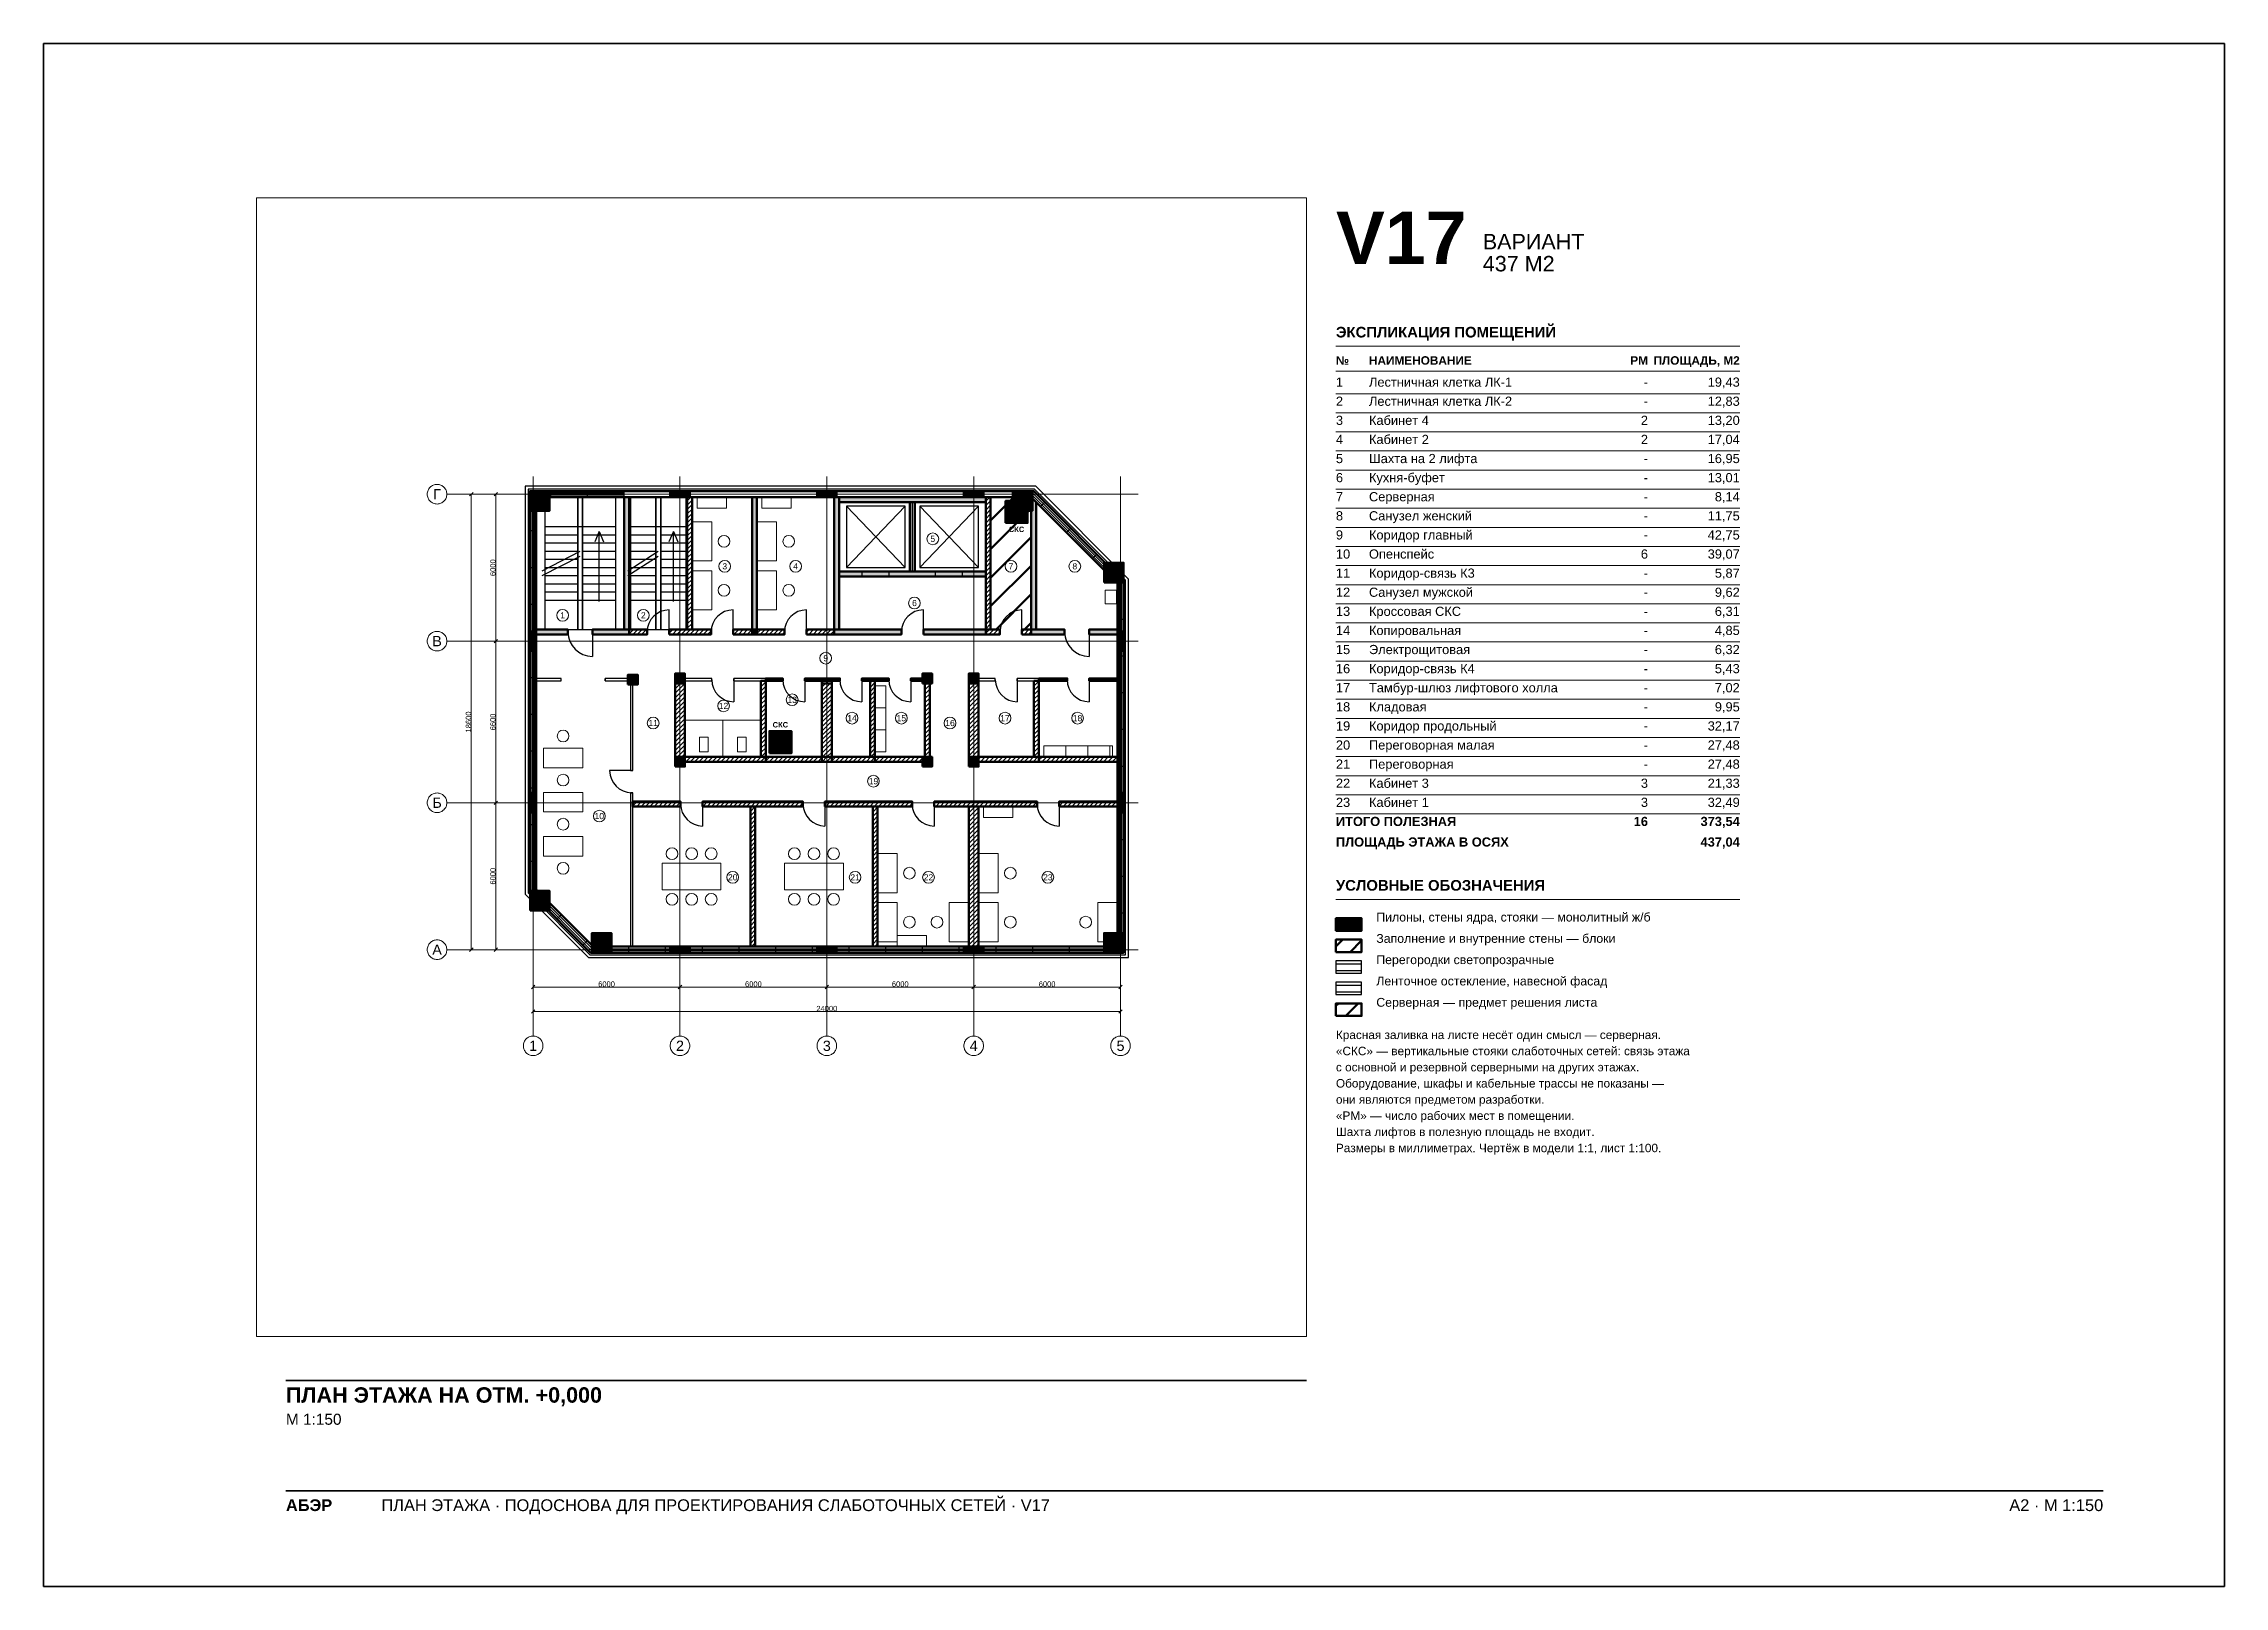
# Paper-space layout 'A2-1-100' of a CAD drawing. Header units: millimetres. Extents: x 0 to 594, y 0 to 420.
# The model-space entities are those that its viewports show. They can reach past a viewport. Long polylines and large blocks are cut down to what shows.
import ezdxf
from ezdxf.enums import TextEntityAlignment as Align

# ---------------------------------------------------------------- set-up
doc = ezdxf.new("R2010")
doc.units = ezdxf.units.MM
doc.linetypes.add('CENTER2', pattern=[2.541, 1.587, -0.318, 0.318, -0.318])
for name, color, linetype, lineweight in [('A-ANNO-LEGEND', 7, 'CONTINUOUS', 18), ('A-ANNO-NOTES', 8, 'CONTINUOUS', 13), ('A-ANNO-ROOM', 7, 'CONTINUOUS', 18), ('A-ANNO-TABLE', 7, 'CONTINUOUS', 18), ('A-DIMS', 8, 'CONTINUOUS', 13), ('A-DOOR', 3, 'CONTINUOUS', 25), ('A-ELEV', 7, 'CONTINUOUS', 25), ('A-FACADE-PANEL', 8, 'CONTINUOUS', 25), ('A-FURN', 8, 'CONTINUOUS', 18), ('A-GLAZ-RIBBON', 5, 'CONTINUOUS', 25), ('A-GRID', 8, 'CENTER2', 13), ('A-HATCH', 9, 'CONTINUOUS', 9), ('A-OUTLINE', 7, 'CONTINUOUS', 50), ('A-SANI', 8, 'CONTINUOUS', 18), ('A-STAIR', 7, 'CONTINUOUS', 25), ('A-TITLE', 7, 'CONTINUOUS', 35), ('A-VIEWPORT', 8, 'CONTINUOUS', 9), ('A-WALL-BLOCK', 9, 'CONTINUOUS', 50), ('A-WALL-GLASS', 4, 'CONTINUOUS', 25), ('A-WALL-RC', 7, 'CONTINUOUS', 50), ('E-SCS-RISER', 1, 'CONTINUOUS', 50), ('E-SERVER-ROOM', 1, 'CONTINUOUS', 50)]:
    doc.layers.add(name, color=color, linetype=linetype, lineweight=lineweight)
doc.styles.add('Arial', font='arial.ttf')
doc.styles.add('Arial-Bold', font='arialbd.ttf')
doc.styles.get("Standard").update_dxf_attribs({"font": 'arial.ttf'})

psp = doc.layouts.new('A2-1-100')

# ---------------------------------------------------------------- texts
at = {"layer": 'A-ANNO-LEGEND'}
for s, height, style, p in [('УСЛОВНЫЕ ОБОЗНАЧЕНИЯ', 2.9, 'Arial-Bold', (352, 189.4)), ('Пилоны, стены ядра, стояки — монолитный ж/б', 2.4, 'Arial', (363, 181)), ('Заполнение и внутренние стены — блоки', 2.4, 'Arial', (363, 175.2)), ('Перегородки светопрозрачные', 2.4, 'Arial', (363, 169.4)), ('Ленточное остекление, навесной фасад', 2.4, 'Arial', (363, 163.6)), ('Серверная — предмет решения листа', 2.4, 'Arial', (363, 157.8))]:
    psp.add_text(s, height=height, dxfattribs=dict(at, style=style)).set_placement(p)
at = {"layer": 'A-ANNO-NOTES', "style": 'Arial'}
for s, p in [('Красная заливка на листе несёт один смысл — серверная.', (352, 149)), ('«СКС» — вертикальные стояки слаботочных сетей: связь этажа', (352, 144.6)), ('с основной и резервной серверными на других этажах.', (352, 140.2)), ('Оборудование, шкафы и кабельные трассы не показаны —', (352, 135.8)), ('они являются предметом разработки.', (352, 131.4)), ('«РМ» — число рабочих мест в помещении.', (352, 127)), ('Шахта лифтов в полезную площадь не входит.', (352, 122.6)), ('Размеры в миллиметрах. Чертёж в модели 1:1, лист 1:100.', (352, 118.2))]:
    psp.add_text(s, height=2.3, dxfattribs=at).set_placement(p)
at = {"layer": 'A-ANNO-TABLE'}
for s, height, style, p in [('ЭКСПЛИКАЦИЯ ПОМЕЩЕНИЙ', 2.9, 'Arial-Bold', (352, 340)), ('№', 2.3, 'Arial-Bold', (352, 332.6)), ('НАИМЕНОВАНИЕ', 2.3, 'Arial-Bold', (361, 332.6)), ('1', 2.5, 'Arial', (352, 326.6)), ('Лестничная клетка ЛК-1', 2.5, 'Arial', (361, 326.6)), ('2', 2.5, 'Arial', (352, 321.4)), ('Лестничная клетка ЛК-2', 2.5, 'Arial', (361, 321.4)), ('3', 2.5, 'Arial', (352, 316.2)), ('Кабинет 4', 2.5, 'Arial', (361, 316.2)), ('4', 2.5, 'Arial', (352, 311)), ('Кабинет 2', 2.5, 'Arial', (361, 311)), ('5', 2.5, 'Arial', (352, 305.8)), ('6', 2.5, 'Arial', (352, 300.6)), ('Шахта на 2 лифта', 2.5, 'Arial', (361, 305.8)), ('Кухня-буфет', 2.5, 'Arial', (361, 300.6)), ('7', 2.5, 'Arial', (352, 295.4)), ('Серверная', 2.5, 'Arial', (361, 295.4)), ('8', 2.5, 'Arial', (352, 290.2)), ('Санузел женский', 2.5, 'Arial', (361, 290.2)), ('9', 2.5, 'Arial', (352, 285)), ('Коридор главный', 2.5, 'Arial', (361, 285)), ('10', 2.5, 'Arial', (352, 279.8)), ('Опенспейс', 2.5, 'Arial', (361, 279.8)), ('11', 2.5, 'Arial', (352, 274.6)), ('Коридор-связь К3', 2.5, 'Arial', (361, 274.6)), ('12', 2.5, 'Arial', (352, 269.4)), ('Санузел мужской', 2.5, 'Arial', (361, 269.4)), ('13', 2.5, 'Arial', (352, 264.2)), ('14', 2.5, 'Arial', (352, 259)), ('Кроссовая СКС', 2.5, 'Arial', (361, 264.2)), ('Копировальная', 2.5, 'Arial', (361, 259)), ('15', 2.5, 'Arial', (352, 253.8)), ('Электрощитовая', 2.5, 'Arial', (361, 253.8)), ('16', 2.5, 'Arial', (352, 248.6)), ('Коридор-связь К4', 2.5, 'Arial', (361, 248.6)), ('17', 2.5, 'Arial', (352, 243.4)), ('Тамбур-шлюз лифтового холла', 2.5, 'Arial', (361, 243.4)), ('18', 2.5, 'Arial', (352, 238.2)), ('Кладовая', 2.5, 'Arial', (361, 238.2)), ('19', 2.5, 'Arial', (352, 233)), ('Коридор продольный', 2.5, 'Arial', (361, 233)), ('20', 2.5, 'Arial', (352, 227.8)), ('Переговорная малая', 2.5, 'Arial', (361, 227.8)), ('21', 2.5, 'Arial', (352, 222.6)), ('22', 2.5, 'Arial', (352, 217.4)), ('Переговорная', 2.5, 'Arial', (361, 222.6)), ('Кабинет 3', 2.5, 'Arial', (361, 217.4)), ('23', 2.5, 'Arial', (352, 212.2)), ('Кабинет 1', 2.5, 'Arial', (361, 212.2)), ('ИТОГО ПОЛЕЗНАЯ', 2.5, 'Arial-Bold', (352, 207)), ('ПЛОЩАДЬ ЭТАЖА В ОСЯХ', 2.5, 'Arial-Bold', (352, 201.4))]:
    psp.add_text(s, height=height, dxfattribs=dict(at, style=style)).set_placement(p)
for s, height, style, p in [('РМ', 2.3, 'Arial-Bold', (437, 332.6)), ('ПЛОЩАДЬ, М2', 2.3, 'Arial-Bold', (462, 332.6)), ('-', 2.5, 'Arial', (437, 326.6)), ('19,43', 2.5, 'Arial', (462, 326.6)), ('-', 2.5, 'Arial', (437, 321.4)), ('12,83', 2.5, 'Arial', (462, 321.4)), ('2', 2.5, 'Arial', (437, 316.2)), ('13,20', 2.5, 'Arial', (462, 316.2)), ('2', 2.5, 'Arial', (437, 311)), ('17,04', 2.5, 'Arial', (462, 311)), ('-', 2.5, 'Arial', (437, 305.8)), ('16,95', 2.5, 'Arial', (462, 305.8)), ('13,01', 2.5, 'Arial', (462, 300.6)), ('-', 2.5, 'Arial', (437, 300.6)), ('8,14', 2.5, 'Arial', (462, 295.4)), ('-', 2.5, 'Arial', (437, 295.4)), ('-', 2.5, 'Arial', (437, 290.2)), ('11,75', 2.5, 'Arial', (462, 290.2)), ('-', 2.5, 'Arial', (437, 285)), ('42,75', 2.5, 'Arial', (462, 285)), ('6', 2.5, 'Arial', (437, 279.8)), ('39,07', 2.5, 'Arial', (462, 279.8)), ('-', 2.5, 'Arial', (437, 274.6)), ('5,87', 2.5, 'Arial', (462, 274.6)), ('-', 2.5, 'Arial', (437, 269.4)), ('9,62', 2.5, 'Arial', (462, 269.4)), ('-', 2.5, 'Arial', (437, 264.2)), ('4,85', 2.5, 'Arial', (462, 259)), ('6,31', 2.5, 'Arial', (462, 264.2)), ('-', 2.5, 'Arial', (437, 259)), ('6,32', 2.5, 'Arial', (462, 253.8)), ('-', 2.5, 'Arial', (437, 253.8)), ('-', 2.5, 'Arial', (437, 248.6)), ('5,43', 2.5, 'Arial', (462, 248.6)), ('-', 2.5, 'Arial', (437, 243.4)), ('7,02', 2.5, 'Arial', (462, 243.4)), ('-', 2.5, 'Arial', (437, 238.2)), ('9,95', 2.5, 'Arial', (462, 238.2)), ('-', 2.5, 'Arial', (437, 233)), ('32,17', 2.5, 'Arial', (462, 233)), ('-', 2.5, 'Arial', (437, 227.8)), ('27,48', 2.5, 'Arial', (462, 227.8)), ('3', 2.5, 'Arial', (437, 217.4)), ('-', 2.5, 'Arial', (437, 222.6)), ('27,48', 2.5, 'Arial', (462, 222.6)), ('21,33', 2.5, 'Arial', (462, 217.4)), ('3', 2.5, 'Arial', (437, 212.2)), ('32,49', 2.5, 'Arial', (462, 212.2)), ('16', 2.5, 'Arial-Bold', (437, 207)), ('373,54', 2.5, 'Arial-Bold', (462, 207)), ('437,04', 2.5, 'Arial-Bold', (462, 201.4))]:
    psp.add_text(s, height=height, dxfattribs=dict(at, style=style)).set_placement(p, align=Align.RIGHT)
at = {"layer": 'A-TITLE'}
for s, height, style, p in [('V17', 14.3, 'Arial-Bold', (352, 360)), ('ВАРИАНТ', 4.2, 'Arial', (392, 364)), ('437 М2', 4.2, 'Arial', (392, 358)), ('ПЛАН ЭТАЖА НА ОТМ. +0,000', 4.2, 'Arial-Bold', (66, 50)), ('М 1:150', 3, 'Arial', (66, 44)), ('ПЛАН ЭТАЖА · ПОДОСНОВА ДЛЯ ПРОЕКТИРОВАНИЯ СЛАБОТОЧНЫХ СЕТЕЙ · V17', 3.2, 'Arial', (92, 20.5)), ('АБЭР', 3.2, 'Arial-Bold', (66, 20.5))]:
    psp.add_text(s, height=height, dxfattribs=dict(at, style=style)).set_placement(p)
at = {"layer": 'A-TITLE', "style": 'Arial'}
psp.add_text('A2 · М 1:150', height=3.2, dxfattribs=at).set_placement((561, 20.5), align=Align.RIGHT)

msp = doc.modelspace()

# ---------------------------------------------------------------- texts
at = {"layer": 'A-ANNO-ROOM'}
for s, p in [('5', (16330, 16776)), ('3', (7829, 15655)), ('4', (10724, 15655)), ('7', (19523, 15655)), ('8', (22131, 15655)), ('6', (15580, 14155)), ('1', (1205, 13655)), ('2', (4503, 13655)), ('9', (11955, 11905)), ('12', (7780, 9955)), ('13', (10583, 10205)), ('11', (4905, 9255)), ('14', (13030, 9455)), ('15', (15044, 9455)), ('16', (17032, 9255)), ('17', (19280, 9455)), ('18', (22244, 9455)), ('19', (13905, 6880)), ('10', (2705, 5455)), ('20', (8155, 2955)), ('21', (13155, 2955)), ('22', (16155, 2955)), ('23', (21030, 2955))]:
    msp.add_text(s, height=250, dxfattribs=at).set_placement(p, align=Align.MIDDLE_CENTER)
at = {"layer": 'A-DIMS'}
for s, p in [('6000', (-1645, 15600)), ('18600', (-2645, 9300)), ('6600', (-1645, 9300)), ('6000', (-1645, 3000))]:
    msp.add_text(s, height=220, rotation=90, dxfattribs=at).set_placement(p, align=Align.MIDDLE_CENTER)
for s, p in [('6000', (3000, -1405)), ('6000', (9000, -1405)), ('6000', (15000, -1405)), ('6000', (21000, -1405)), ('24000', (12000, -2405))]:
    msp.add_text(s, height=220, dxfattribs=at).set_placement(p, align=Align.MIDDLE_CENTER)
at = {"layer": 'A-GRID'}
for s, p in [('Г', (-3925, 18600)), ('В', (-3925, 12600)), ('Б', (-3925, 6000)), ('А', (-3925, 0)), ('1', (0, -3925)), ('2', (6000, -3925)), ('3', (12000, -3925)), ('4', (18000, -3925)), ('5', (24000, -3925))]:
    msp.add_text(s, height=420, dxfattribs=at).set_placement(p, align=Align.MIDDLE_CENTER)
at = {"layer": 'E-SCS-RISER', "style": 'Arial-Bold'}
for p in [(19751, 17165), (10103, 9185)]:
    msp.add_text('СКС', height=220, dxfattribs=at).set_placement(p, align=Align.MIDDLE_CENTER)

# ---------------------------------------------------------------- hatches: boundary and pattern name
at = {"layer": 'A-HATCH'}
h = msp.add_hatch(dxfattribs=at)
h.set_pattern_fill('ANSI31', scale=40)
h.paths.add_polyline_path([(6299, 13075), (6499, 13075), (6499, 18475), (6499, 18475), (6299, 18475), (6299, 18475)])
h = msp.add_hatch(dxfattribs=at)
h.set_pattern_fill('ANSI31', scale=40)
h.paths.add_polyline_path([(18493, 13075), (18693, 13075), (18693, 18475), (18693, 18475), (18493, 18475), (18493, 18475)])
h = msp.add_hatch(dxfattribs=at)
h.set_pattern_fill('ANSI31', scale=40)
h.paths.add_polyline_path([(3923, 12875), (4661, 12875), (4661, 13075), (3923, 13075)])
h = msp.add_hatch(dxfattribs=at)
h.set_pattern_fill('ANSI31', scale=40)
h.paths.add_polyline_path([(5561, 12875), (7272, 12875), (7272, 13075), (5561, 13075)])
h = msp.add_hatch(dxfattribs=at)
h.set_pattern_fill('ANSI31', scale=40)
h.paths.add_polyline_path([(8172, 12875), (8944, 12875), (8944, 13075), (8172, 13075)])
h = msp.add_hatch(dxfattribs=at)
h.set_pattern_fill('ANSI31', scale=40)
h.paths.add_polyline_path([(9144, 12875), (10272, 12875), (10272, 13075), (9144, 13075)])
h = msp.add_hatch(dxfattribs=at)
h.set_pattern_fill('ANSI31', scale=40)
h.paths.add_polyline_path([(11172, 12875), (12300, 12875), (12300, 13075), (11172, 13075)])
h = msp.add_hatch(dxfattribs=at)
h.set_pattern_fill('ANSI31', scale=40)
h.paths.add_polyline_path([(18493, 12875), (19072, 12875), (19072, 13075), (18493, 13075)])
h = msp.add_hatch(dxfattribs=at)
h.set_pattern_fill('ANSI31', scale=40)
h.paths.add_polyline_path([(19972, 12875), (20351, 12875), (20351, 13075), (19972, 13075)])
h = msp.add_hatch(dxfattribs=at)
h.set_pattern_fill('ANSI31', scale=40)
h.paths.add_polyline_path([(3975, 10975), (4075, 10975), (4075, 11075), (3975, 11075)])
h = msp.add_hatch(dxfattribs=at)
h.set_pattern_fill('ANSI31', scale=40)
h.paths.add_polyline_path([(5800, 7675), (6200, 7675), (6200, 11075), (5800, 11075)])
h = msp.add_hatch(dxfattribs=at)
h.set_pattern_fill('ANSI31', scale=40)
h.paths.add_polyline_path([(9303, 7875), (9503, 7875), (9503, 10975), (9303, 10975)])
h = msp.add_hatch(dxfattribs=at)
h.set_pattern_fill('ANSI31', scale=40)
h.paths.add_polyline_path([(9503, 10975), (10202, 10975), (10202, 11075), (9503, 11075)])
h = msp.add_hatch(dxfattribs=at)
h.set_pattern_fill('ANSI31', scale=40)
h.paths.add_polyline_path([(11102, 10975), (11800, 10975), (11800, 11075), (11102, 11075)])
h = msp.add_hatch(dxfattribs=at)
h.set_pattern_fill('ANSI31', scale=40)
h.paths.add_polyline_path([(11800, 10875), (12200, 10875), (12200, 11075), (11800, 11075)])
h = msp.add_hatch(dxfattribs=at)
h.set_pattern_fill('ANSI31', scale=40)
h.paths.add_polyline_path([(11800, 7875), (12200, 7875), (12200, 10975), (11800, 10975)])
h = msp.add_hatch(dxfattribs=at)
h.set_pattern_fill('ANSI31', scale=40)
h.paths.add_polyline_path([(12200, 10975), (12532, 10975), (12532, 11075), (12200, 11075)])
h = msp.add_hatch(dxfattribs=at)
h.set_pattern_fill('ANSI31', scale=40)
h.paths.add_polyline_path([(13432, 10975), (13764, 10975), (13764, 11075), (13432, 11075)])
h = msp.add_hatch(dxfattribs=at)
h.set_pattern_fill('ANSI31', scale=40)
h.paths.add_polyline_path([(13764, 10975), (14533, 10975), (14533, 11075), (13764, 11075)])
h = msp.add_hatch(dxfattribs=at)
h.set_pattern_fill('ANSI31', scale=40)
h.paths.add_polyline_path([(13764, 7875), (13964, 7875), (13964, 10975), (13764, 10975)])
h = msp.add_hatch(dxfattribs=at)
h.set_pattern_fill('ANSI31', scale=40)
h.paths.add_polyline_path([(15433, 10975), (16002, 10975), (16002, 11075), (15433, 11075)])
h = msp.add_hatch(dxfattribs=at)
h.set_pattern_fill('ANSI31', scale=40)
h.paths.add_polyline_path([(16002, 7675), (16202, 7675), (16202, 11075), (16002, 11075)])
h = msp.add_hatch(dxfattribs=at)
h.set_pattern_fill('ANSI31', scale=40)
h.paths.add_polyline_path([(17800, 7675), (18200, 7675), (18200, 11075), (17800, 11075)])
h = msp.add_hatch(dxfattribs=at)
h.set_pattern_fill('ANSI31', scale=40)
h.paths.add_polyline_path([(20464, 7875), (20664, 7875), (20664, 10975), (20464, 10975)])
h = msp.add_hatch(dxfattribs=at)
h.set_pattern_fill('ANSI31', scale=40)
h.paths.add_polyline_path([(20664, 10975), (21820, 10975), (21820, 11075), (20664, 11075)])
h = msp.add_hatch(dxfattribs=at)
h.set_pattern_fill('ANSI31', scale=40)
h.paths.add_polyline_path([(22720, 10975), (23875, 10975), (23875, 10975), (23875, 11075), (23875, 11075), (22720, 11075)])
h = msp.add_hatch(dxfattribs=at)
h.set_pattern_fill('ANSI31', scale=40)
h.paths.add_polyline_path([(6200, 7675), (9503, 7675), (9503, 7875), (6200, 7875)])
h = msp.add_hatch(dxfattribs=at)
h.set_pattern_fill('ANSI31', scale=40)
h.paths.add_polyline_path([(9503, 7675), (11800, 7675), (11800, 7875), (9503, 7875)])
h = msp.add_hatch(dxfattribs=at)
h.set_pattern_fill('ANSI31', scale=40)
h.paths.add_polyline_path([(11800, 7675), (12200, 7675), (12200, 7875), (11800, 7875)])
h = msp.add_hatch(dxfattribs=at)
h.set_pattern_fill('ANSI31', scale=40)
h.paths.add_polyline_path([(12200, 7675), (13964, 7675), (13964, 7875), (12200, 7875)])
h = msp.add_hatch(dxfattribs=at)
h.set_pattern_fill('ANSI31', scale=40)
h.paths.add_polyline_path([(13964, 7675), (16002, 7675), (16002, 7875), (13964, 7875)])
h = msp.add_hatch(dxfattribs=at)
h.set_pattern_fill('ANSI31', scale=40)
h.paths.add_polyline_path([(18200, 7675), (20664, 7675), (20664, 7875), (18200, 7875)])
h = msp.add_hatch(dxfattribs=at)
h.set_pattern_fill('ANSI31', scale=40)
h.paths.add_polyline_path([(20664, 7675), (23875, 7675), (23875, 7675), (23875, 7875), (23875, 7875), (20664, 7875)])
h = msp.add_hatch(dxfattribs=at)
h.set_pattern_fill('ANSI31', scale=40)
h.paths.add_polyline_path([(4075, 5850), (6025, 5850), (6025, 6050), (4075, 6050)])
h = msp.add_hatch(dxfattribs=at)
h.set_pattern_fill('ANSI31', scale=40)
h.paths.add_polyline_path([(6925, 5850), (11025, 5850), (11025, 6050), (6925, 6050)])
h = msp.add_hatch(dxfattribs=at)
h.set_pattern_fill('ANSI31', scale=40)
h.paths.add_polyline_path([(8875, 125), (9075, 125), (9075, 125), (9075, 5850), (8875, 5850), (8875, 125)])
h = msp.add_hatch(dxfattribs=at)
h.set_pattern_fill('ANSI31', scale=40)
h.paths.add_polyline_path([(11925, 5850), (15488, 5850), (15488, 6050), (11925, 6050)])
h = msp.add_hatch(dxfattribs=at)
h.set_pattern_fill('ANSI31', scale=40)
h.paths.add_polyline_path([(13875, 125), (14075, 125), (14075, 125), (14075, 5850), (13875, 5850), (13875, 125)])
h = msp.add_hatch(dxfattribs=at)
h.set_pattern_fill('ANSI31', scale=40)
h.paths.add_polyline_path([(16388, 5850), (20588, 5850), (20588, 6050), (16388, 6050)])
h = msp.add_hatch(dxfattribs=at)
h.set_pattern_fill('ANSI31', scale=40)
h.paths.add_polyline_path([(17800, 125), (18200, 125), (18200, 125), (18200, 5850), (17800, 5850), (17800, 125)])
h = msp.add_hatch(dxfattribs=at)
h.set_pattern_fill('ANSI31', scale=40)
h.paths.add_polyline_path([(21488, 5850), (23875, 5850), (23875, 5850), (23875, 6050), (23875, 6050), (21488, 6050)])
at = {"layer": 'A-WALL-RC'}
h = msp.add_hatch(color=7, dxfattribs=at)
h.dxf.hatch_style = 1
h.paths.add_polyline_path([(-125, 17925), (675, 17925), (675, 18725), (-125, 18725)])
h = msp.add_hatch(color=7, dxfattribs=at)
h.dxf.hatch_style = 1
h.paths.add_polyline_path([(5600, 18475), (6400, 18475), (6400, 18725), (5600, 18725)])
h = msp.add_hatch(color=7, dxfattribs=at)
h.dxf.hatch_style = 1
h.paths.add_polyline_path([(11600, 18475), (12400, 18475), (12400, 18725), (11600, 18725)])
h = msp.add_hatch(color=7, dxfattribs=at)
h.dxf.hatch_style = 1
h.paths.add_polyline_path([(17600, 18475), (18400, 18475), (18400, 18725), (17600, 18725)])
h = msp.add_hatch(color=7, dxfattribs=at)
h.dxf.hatch_style = 1
h.paths.add_polyline_path([(19600, 17925), (20400, 17925), (20400, 18725), (19600, 18725)])
h = msp.add_hatch(color=7, dxfattribs=at)
h.dxf.hatch_style = 1
h.paths.add_polyline_path([(3723, 13075), (3923, 13075), (3923, 18475), (3923, 18475), (3723, 18475), (3723, 18475)])
h = msp.add_hatch(color=7, dxfattribs=at)
h.dxf.hatch_style = 1
h.paths.add_polyline_path([(8944, 13075), (9144, 13075), (9144, 18475), (9144, 18475), (8944, 18475), (8944, 18475)])
h = msp.add_hatch(color=7, dxfattribs=at)
h.dxf.hatch_style = 1
h.paths.add_polyline_path([(12300, 13075), (12500, 13075), (12500, 18475), (12500, 18475), (12300, 18475), (12300, 18475)])
h = msp.add_hatch(color=7, dxfattribs=at)
h.dxf.hatch_style = 1
h.paths.add_polyline_path([(12500, 18275), (18493, 18275), (18493, 18475), (18493, 18475), (12500, 18475), (12500, 18475)])
h = msp.add_hatch(color=7, dxfattribs=at)
h.dxf.hatch_style = 1
h.paths.add_polyline_path([(15396, 15446), (15596, 15446), (15596, 18275), (15396, 18275)])
h = msp.add_hatch(color=7, dxfattribs=at)
h.dxf.hatch_style = 1
h.paths.add_polyline_path([(20351, 13075), (20551, 13075), (20551, 18272), (20351, 18472)])
h = msp.add_hatch(color=7, dxfattribs=at)
h.dxf.hatch_style = 1
h.paths.add_polyline_path([(12500, 15246), (18493, 15246), (18493, 15446), (12500, 15446)])
h = msp.add_hatch(color=7, dxfattribs=at)
h.dxf.hatch_style = 1
h.paths.add_polyline_path([(23325, 15000), (24125, 15000), (24125, 15800), (23325, 15800)])
h = msp.add_hatch(color=7, dxfattribs=at)
h.dxf.hatch_style = 1
h.paths.add_polyline_path([(-125, 12200), (125, 12200), (125, 13000), (-125, 13000)])
h = msp.add_hatch(color=7, dxfattribs=at)
h.dxf.hatch_style = 1
h.paths.add_polyline_path([(125, 12875), (125, 12875), (1424, 12875), (1424, 13075), (125, 13075), (125, 13075)])
h = msp.add_hatch(color=7, dxfattribs=at)
h.dxf.hatch_style = 1
h.paths.add_polyline_path([(2424, 12875), (3923, 12875), (3923, 13075), (2424, 13075)])
h = msp.add_hatch(color=7, dxfattribs=at)
h.dxf.hatch_style = 1
h.paths.add_polyline_path([(8944, 12875), (9144, 12875), (9144, 13075), (8944, 13075)])
h = msp.add_hatch(color=7, dxfattribs=at)
h.dxf.hatch_style = 1
h.paths.add_polyline_path([(12300, 12875), (15046, 12875), (15046, 13075), (12300, 13075)])
h = msp.add_hatch(color=7, dxfattribs=at)
h.dxf.hatch_style = 1
h.paths.add_polyline_path([(15946, 12875), (18493, 12875), (18493, 13075), (15946, 13075)])
h = msp.add_hatch(color=7, dxfattribs=at)
h.dxf.hatch_style = 1
h.paths.add_polyline_path([(20351, 12875), (21713, 12875), (21713, 13075), (20351, 13075)])
h = msp.add_hatch(color=7, dxfattribs=at)
h.dxf.hatch_style = 1
h.paths.add_polyline_path([(22713, 12875), (23875, 12875), (23875, 12875), (23875, 13075), (23875, 13075), (22713, 13075)])
h = msp.add_hatch(color=7, dxfattribs=at)
h.dxf.hatch_style = 1
h.paths.add_polyline_path([(23875, 12200), (24125, 12200), (24125, 13000), (23875, 13000)])
h = msp.add_hatch(color=7, dxfattribs=at)
h.dxf.hatch_style = 1
h.paths.add_polyline_path([(3875, 10825), (4275, 10825), (4275, 11225), (3875, 11225)])
h = msp.add_hatch(color=7, dxfattribs=at)
h.dxf.hatch_style = 1
h.paths.add_polyline_path([(5800, 10875), (6200, 10875), (6200, 11275), (5800, 11275)])
h = msp.add_hatch(color=7, dxfattribs=at)
h.dxf.hatch_style = 1
h.paths.add_polyline_path([(15902, 10875), (16302, 10875), (16302, 11275), (15902, 11275)])
h = msp.add_hatch(color=7, dxfattribs=at)
h.dxf.hatch_style = 1
h.paths.add_polyline_path([(17800, 10875), (18200, 10875), (18200, 11275), (17800, 11275)])
h = msp.add_hatch(color=7, dxfattribs=at)
h.dxf.hatch_style = 1
h.paths.add_polyline_path([(5800, 7475), (6200, 7475), (6200, 7875), (5800, 7875)])
h = msp.add_hatch(color=7, dxfattribs=at)
h.dxf.hatch_style = 1
h.paths.add_polyline_path([(15902, 7475), (16302, 7475), (16302, 7875), (15902, 7875)])
h = msp.add_hatch(color=7, dxfattribs=at)
h.dxf.hatch_style = 1
h.paths.add_polyline_path([(17800, 7475), (18200, 7475), (18200, 7875), (17800, 7875)])
h = msp.add_hatch(color=7, dxfattribs=at)
h.dxf.hatch_style = 1
h.paths.add_polyline_path([(-125, 5600), (125, 5600), (125, 6400), (-125, 6400)])
h = msp.add_hatch(color=7, dxfattribs=at)
h.dxf.hatch_style = 1
h.paths.add_polyline_path([(23875, 5600), (24125, 5600), (24125, 6400), (23875, 6400)])
h = msp.add_hatch(color=7, dxfattribs=at)
h.dxf.hatch_style = 1
h.paths.add_polyline_path([(-125, 1600), (675, 1600), (675, 2400), (-125, 2400)])
h = msp.add_hatch(color=7, dxfattribs=at)
h.dxf.hatch_style = 1
h.paths.add_polyline_path([(2400, -125), (3200, -125), (3200, 675), (2400, 675)])
h = msp.add_hatch(color=7, dxfattribs=at)
h.dxf.hatch_style = 1
h.paths.add_polyline_path([(5600, -125), (6400, -125), (6400, 125), (5600, 125)])
h = msp.add_hatch(color=7, dxfattribs=at)
h.dxf.hatch_style = 1
h.paths.add_polyline_path([(11600, -125), (12400, -125), (12400, 125), (11600, 125)])
h = msp.add_hatch(color=7, dxfattribs=at)
h.dxf.hatch_style = 1
h.paths.add_polyline_path([(17600, -125), (18400, -125), (18400, 125), (17600, 125)])
h = msp.add_hatch(color=7, dxfattribs=at)
h.dxf.hatch_style = 1
h.paths.add_polyline_path([(23325, -125), (24125, -125), (24125, 675), (23325, 675)])
at = {"layer": 'E-SCS-RISER'}
h = msp.add_hatch(color=7, dxfattribs=at)
h.dxf.hatch_style = 1
h.paths.add_polyline_path([(19301, 17425), (20201, 17425), (20201, 18325), (19301, 18325)])
h = msp.add_hatch(color=7, dxfattribs=at)
h.dxf.hatch_style = 1
h.paths.add_polyline_path([(9653, 8025), (10553, 8025), (10553, 8925), (9653, 8925)])
at = {"layer": 'E-SERVER-ROOM'}
h = msp.add_hatch(dxfattribs=at)
h.set_pattern_fill('ANSI31', scale=260)
h.paths.add_polyline_path([(18693, 13075), (20351, 13075), (20351, 18475), (18693, 18475)])

# ---------------------------------------------------------------- linework, layer by layer
at = {"layer": 'A-ANNO-ROOM'}
for centre in [(16330, 16776), (7829, 15655), (10724, 15655), (19523, 15655), (22131, 15655), (15580, 14155), (1205, 13655), (4503, 13655), (11955, 11905), (7780, 9955), (10583, 10205), (4905, 9255), (13030, 9455), (15044, 9455), (17032, 9255), (19280, 9455), (22244, 9455), (13905, 6880), (2705, 5455), (8155, 2955), (13155, 2955), (16155, 2955), (21030, 2955)]:
    msp.add_circle(centre, 240, dxfattribs=at)
at = {"layer": 'A-DIMS'}
for p, q in [((-2596, 18529), (-2454, 18671)), ((-2525, 0), (-2525, 18600)), ((-1596, 18529), (-1454, 18671)), ((-1525, 12600), (-1525, 18600)), ((-1596, 12529), (-1454, 12671)), ((-1596, 12529), (-1454, 12671)), ((-1525, 6000), (-1525, 12600)), ((-1596, 5929), (-1454, 6071)), ((-1596, 5929), (-1454, 6071)), ((-1525, 0), (-1525, 6000)), ((-2596, -71), (-2454, 71)), ((-1596, -71), (-1454, 71)), ((-71, -1596), (71, -1454)), ((0, -1525), (6000, -1525)), ((5929, -1596), (6071, -1454)), ((5929, -1596), (6071, -1454)), ((6000, -1525), (12000, -1525)), ((11929, -1596), (12071, -1454)), ((11929, -1596), (12071, -1454)), ((12000, -1525), (18000, -1525)), ((17929, -1596), (18071, -1454)), ((17929, -1596), (18071, -1454)), ((18000, -1525), (24000, -1525)), ((23929, -1596), (24071, -1454)), ((-71, -2596), (71, -2454)), ((0, -2525), (24000, -2525)), ((23929, -2596), (24071, -2454))]:
    msp.add_line(p, q, dxfattribs=at)
at = {"layer": 'A-DOOR'}
for p, q in [((13448, 15246), (13448, 15446)), ((14548, 15246), (14548, 15446)), ((16445, 15246), (16445, 15446)), ((17545, 15246), (17545, 15446)), ((5561, 12975), (5561, 13875)), ((8172, 12975), (8172, 13875)), ((11172, 12975), (11172, 13875)), ((15946, 12975), (15946, 13875)), ((19972, 12975), (19972, 13875)), ((1424, 12875), (1424, 13075)), ((2424, 12875), (2424, 13075)), ((2424, 12975), (2424, 11975)), ((4661, 12875), (4661, 13075)), ((5561, 12875), (5561, 13075)), ((7272, 12875), (7272, 13075)), ((8172, 12875), (8172, 13075)), ((10272, 12875), (10272, 13075)), ((11172, 12875), (11172, 13075)), ((15046, 12875), (15046, 13075)), ((15946, 12875), (15946, 13075)), ((19072, 12875), (19072, 13075)), ((19972, 12875), (19972, 13075)), ((21713, 12875), (21713, 13075)), ((22713, 12875), (22713, 13075)), ((22713, 12975), (22713, 11975)), ((1150, 10975), (1150, 11075)), ((2950, 10975), (2950, 11075)), ((7302, 10975), (7302, 11075)), ((8202, 10975), (8202, 11075)), ((8202, 11025), (8202, 10125)), ((10202, 10975), (10202, 11075)), ((11102, 10975), (11102, 11075)), ((11102, 11025), (11102, 10125)), ((12532, 10975), (12532, 11075)), ((13432, 10975), (13432, 11075)), ((13432, 11025), (13432, 10125)), ((14533, 10975), (14533, 11075)), ((15433, 10975), (15433, 11075)), ((15433, 11025), (15433, 10125)), ((18882, 10975), (18882, 11075)), ((19782, 10975), (19782, 11075)), ((19782, 11025), (19782, 10125)), ((21820, 10975), (21820, 11075)), ((22720, 10975), (22720, 11075)), ((22720, 11025), (22720, 10125)), ((4025, 7312), (3125, 7312)), ((3975, 7312), (4075, 7312)), ((3975, 6412), (4075, 6412)), ((6025, 5850), (6025, 6050)), ((6925, 5850), (6925, 6050)), ((6925, 5950), (6925, 5050)), ((11025, 5850), (11025, 6050)), ((11925, 5850), (11925, 6050)), ((11925, 5950), (11925, 5050)), ((15488, 5850), (15488, 6050)), ((16388, 5850), (16388, 6050)), ((16388, 5950), (16388, 5050)), ((20588, 5850), (20588, 6050)), ((21488, 5850), (21488, 6050)), ((21488, 5950), (21488, 5050))]:
    msp.add_line(p, q, dxfattribs=at)
for centre, radius, start, end in [((5561, 12975), 900, 90, 180), ((8172, 12975), 900, 90, 180), ((11172, 12975), 900, 90, 180), ((15946, 12975), 900, 90, 180), ((19972, 12975), 900, 90, 180), ((2424, 12975), 1000, 180, -90), ((22713, 12975), 1000, 180, -90), ((8202, 11025), 900, 180, -90), ((11102, 11025), 900, 180, -90), ((13432, 11025), 900, 180, -90), ((15433, 11025), 900, 180, -90), ((19782, 11025), 900, 180, -90), ((22720, 11025), 900, 180, -90), ((4025, 7312), 900, 180, -90), ((6925, 5950), 900, 180, -90), ((11925, 5950), 900, 180, -90), ((16388, 5950), 900, 180, -90), ((21488, 5950), 900, 180, -90)]:
    msp.add_arc(centre, radius, start, end, dxfattribs=at)
at = {"layer": 'A-ELEV'}
for p, q in [((12798, 15610), (15198, 18110)), ((12798, 18110), (15198, 15610)), ((15496, 15446), (15496, 18275)), ((15795, 15610), (18195, 18110)), ((15795, 18110), (18195, 15610))]:
    msp.add_line(p, q, dxfattribs=at)
for points in [[(12798, 15610), (15198, 15610), (15198, 18110), (12798, 18110)], [(15795, 15610), (18195, 15610), (18195, 18110), (15795, 18110)]]:
    msp.add_lwpolyline(points, close=True, dxfattribs=at)
at = {"layer": 'A-FACADE-PANEL'}
for points in [[(-325, 2265), (2265, -325), (24325, -325), (24325, 15135), (20535, 18925), (-325, 18925)], [(-205, 2315), (2315, -205), (24205, -205), (24205, 15085), (20485, 18805), (-205, 18805)]]:
    msp.add_lwpolyline(points, close=True, dxfattribs=at)
at = {"layer": 'A-FURN'}
for p, q in [((13964, 9875), (14414, 9875)), ((13964, 8975), (14414, 8975)), ((21764, 7875), (21764, 8325)), ((22664, 7875), (22664, 8325)), ((23564, 7875), (23564, 8325))]:
    msp.add_line(p, q, dxfattribs=at)
for points in [[(6699, 18025), (7899, 18025), (7899, 18475), (6699, 18475)], [(9344, 18025), (10544, 18025), (10544, 18475), (9344, 18475)], [(6499, 15875), (7299, 15875), (7299, 17475), (6499, 17475)], [(9144, 15875), (9944, 15875), (9944, 17475), (9144, 17475)], [(6499, 13875), (7299, 13875), (7299, 15475), (6499, 15475)], [(9144, 13875), (9944, 13875), (9944, 15475), (9144, 15475)], [(13964, 8075), (14414, 8075), (14414, 10775), (13964, 10775)], [(425, 7425), (2025, 7425), (2025, 8225), (425, 8225)], [(20864, 7875), (23675, 7875), (23675, 8325), (20864, 8325)], [(425, 5625), (2025, 5625), (2025, 6425), (425, 6425)], [(18400, 5400), (19600, 5400), (19600, 5850), (18400, 5850)], [(425, 3825), (2025, 3825), (2025, 4625), (425, 4625)], [(14075, 2325), (14875, 2325), (14875, 3925), (14075, 3925)], [(18200, 2325), (19000, 2325), (19000, 3925), (18200, 3925)], [(5275, 2438), (7675, 2438), (7675, 3538), (5275, 3538)], [(10275, 2438), (12675, 2438), (12675, 3538), (10275, 3538)], [(14075, 325), (14875, 325), (14875, 1925), (14075, 1925)], [(17000, 325), (17800, 325), (17800, 1925), (17000, 1925)], [(18200, 325), (19000, 325), (19000, 1925), (18200, 1925)], [(23075, 325), (23875, 325), (23875, 1925), (23075, 1925)], [(14875, 125), (16075, 125), (16075, 575), (14875, 575)]]:
    msp.add_lwpolyline(points, close=True, dxfattribs=at)
for centre in [(7799, 16675), (10444, 16675), (7799, 14675), (10444, 14675), (1225, 8725), (1225, 6925), (1225, 5125), (1225, 3325), (5675, 3918), (6475, 3918), (7275, 3918), (10675, 3918), (11475, 3918), (12275, 3918), (15375, 3125), (19500, 3125), (5675, 2058), (6475, 2058), (7275, 2058), (10675, 2058), (11475, 2058), (12275, 2058), (15375, 1125), (16500, 1125), (19500, 1125), (22575, 1125)]:
    msp.add_circle(centre, 240, dxfattribs=at)
at = {"layer": 'A-GLAZ-RIBBON'}
for p, q in [((723, 18475), (723, 18725)), ((2223, 18475), (2223, 18725)), ((3723, 18475), (3723, 18725)), ((125, 18600), (-125, 18600)), ((-40, 18600), (-40, 2400)), ((40, 18600), (40, 2400)), ((3723, 18640), (125, 18640)), ((3723, 18560), (125, 18560)), ((23972, 14972), (20372, 18572)), ((24028, 15028), (20428, 18628)), ((20730, 18094), (20906, 18270)), ((125, 17100), (-125, 17100)), ((21790, 17033), (21967, 17210)), ((22851, 15972), (23028, 16149)), ((125, 15600), (-125, 15600)), ((23875, 15000), (24125, 15000)), ((23912, 14912), (24088, 15088)), ((23960, 0), (23960, 15000)), ((24040, 0), (24040, 15000)), ((125, 14100), (-125, 14100)), ((23875, 13500), (24125, 13500)), ((125, 12600), (-125, 12600)), ((23875, 12000), (24125, 12000)), ((125, 11100), (-125, 11100)), ((23875, 10500), (24125, 10500)), ((125, 9600), (-125, 9600)), ((23875, 9000), (24125, 9000)), ((125, 8100), (-125, 8100)), ((23875, 7500), (24125, 7500)), ((125, 6600), (-125, 6600)), ((23875, 6000), (24125, 6000)), ((125, 5100), (-125, 5100)), ((23875, 4500), (24125, 4500)), ((125, 3600), (-125, 3600)), ((23875, 3000), (24125, 3000)), ((88, 2488), (-88, 2312)), ((-28, 2372), (2372, -28)), ((28, 2428), (2428, 28)), ((1149, 1428), (972, 1251)), ((23875, 1500), (24125, 1500)), ((2210, 367), (2033, 190)), ((2400, 125), (2400, -125)), ((2400, 40), (24000, 40)), ((3900, 125), (3900, -125)), ((5400, 125), (5400, -125)), ((6900, 125), (6900, -125)), ((8400, 125), (8400, -125)), ((9900, 125), (9900, -125)), ((11400, 125), (11400, -125)), ((12900, 125), (12900, -125)), ((14400, 125), (14400, -125)), ((15900, 125), (15900, -125)), ((17400, 125), (17400, -125)), ((18900, 125), (18900, -125)), ((20400, 125), (20400, -125)), ((21900, 125), (21900, -125)), ((23400, 125), (23400, -125)), ((23875, 0), (24125, 0)), ((2400, -40), (24000, -40))]:
    msp.add_line(p, q, dxfattribs=at)
at = {"layer": 'A-GRID'}
for p, q in [((0, -3525), (0, 19325)), ((6000, -3525), (6000, 19325)), ((12000, -3525), (12000, 19325)), ((18000, -3525), (18000, 19325)), ((24000, -3525), (24000, 19325)), ((-3525, 18600), (24725, 18600)), ((-3525, 12600), (24725, 12600)), ((-3525, 6000), (24725, 6000)), ((-3525, 0), (24725, 0))]:
    msp.add_line(p, q, dxfattribs=at)
for centre in [(-3925, 18600), (-3925, 12600), (-3925, 6000), (-3925, 0), (0, -3925), (6000, -3925), (12000, -3925), (18000, -3925), (24000, -3925)]:
    msp.add_circle(centre, 400, dxfattribs=at)
at = {"layer": 'A-OUTLINE'}
for points in [[(-125, 2348), (2348, -125), (24125, -125), (24125, 15052), (20452, 18725), (-125, 18725)], [(125, 2452), (2452, 125), (23875, 125), (23875, 14948), (20348, 18475), (125, 18475)]]:
    msp.add_lwpolyline(points, close=True, dxfattribs=at)
at = {"layer": 'A-SANI'}
for points in [[(23375, 14125), (23835, 14125), (23835, 14675), (23375, 14675)], [(6200, 7875), (7752, 7875), (7752, 9375), (6200, 9375)], [(7752, 7875), (9303, 7875), (9303, 9375), (7752, 9375)], [(6796, 8075), (7156, 8075), (7156, 8675), (6796, 8675)], [(8347, 8075), (8707, 8075), (8707, 8675), (8347, 8675)]]:
    msp.add_lwpolyline(points, close=True, dxfattribs=at)
at = {"layer": 'A-STAIR'}
for p, q in [((474, 17275), (1824, 17275)), ((474, 17275), (3374, 17275)), ((474, 16942), (1824, 16942)), ((2024, 17275), (3374, 17275)), ((2024, 16942), (3374, 16942)), ((2699, 17075), (2519, 16655)), ((2699, 14225), (2699, 17075)), ((2699, 17075), (2879, 16655)), ((3973, 17275), (5011, 17275)), ((3973, 17275), (6249, 17275)), ((3973, 16942), (5011, 16942)), ((5211, 17275), (6249, 17275)), ((5211, 16942), (6249, 16942)), ((5730, 17075), (5550, 16655)), ((5730, 14225), (5730, 17075)), ((5730, 17075), (5910, 16655)), ((374, 15475), (1924, 16275)), ((374, 15275), (1924, 16075)), ((474, 16608), (1824, 16608)), ((474, 16275), (1824, 16275)), ((2024, 16608), (3374, 16608)), ((2024, 16275), (3374, 16275)), ((3873, 15475), (5111, 16275)), ((3873, 15275), (5111, 16075)), ((3973, 16608), (5011, 16608)), ((3973, 16275), (5011, 16275)), ((5211, 16608), (6249, 16608)), ((5211, 16275), (6249, 16275)), ((474, 15942), (1824, 15942)), ((474, 15608), (1824, 15608)), ((474, 15275), (1824, 15275)), ((2024, 15942), (3374, 15942)), ((2024, 15608), (3374, 15608)), ((2024, 15275), (3374, 15275)), ((3973, 15942), (5011, 15942)), ((3973, 15608), (5011, 15608)), ((3973, 15275), (5011, 15275)), ((5211, 15942), (6249, 15942)), ((5211, 15608), (6249, 15608)), ((5211, 15275), (6249, 15275)), ((474, 14942), (1824, 14942)), ((474, 14608), (1824, 14608)), ((474, 14275), (3374, 14275)), ((2024, 14942), (3374, 14942)), ((2024, 14608), (3374, 14608)), ((3973, 14942), (5011, 14942)), ((3973, 14608), (5011, 14608)), ((3973, 14275), (6249, 14275)), ((5211, 14942), (6249, 14942)), ((5211, 14608), (6249, 14608))]:
    msp.add_line(p, q, dxfattribs=at)
for points in [[(474, 13075), (1824, 13075), (1824, 18475), (474, 18475)], [(1824, 13075), (2024, 13075), (2024, 18475), (1824, 18475)], [(2024, 13075), (3374, 13075), (3374, 18475), (2024, 18475)], [(3973, 13075), (5011, 13075), (5011, 18475), (3973, 18475)], [(5011, 13075), (5211, 13075), (5211, 18475), (5011, 18475)], [(5211, 13075), (6249, 13075), (6249, 18475), (5211, 18475)]]:
    msp.add_lwpolyline(points, close=True, dxfattribs=at)
at = {"layer": 'A-WALL-BLOCK'}
for points in [[(6299, 13075), (6499, 13075), (6499, 18475), (6499, 18475), (6299, 18475), (6299, 18475)], [(18493, 13075), (18693, 13075), (18693, 18475), (18693, 18475), (18493, 18475), (18493, 18475)], [(3923, 12875), (4661, 12875), (4661, 13075), (3923, 13075)], [(5561, 12875), (7272, 12875), (7272, 13075), (5561, 13075)], [(8172, 12875), (8944, 12875), (8944, 13075), (8172, 13075)], [(9144, 12875), (10272, 12875), (10272, 13075), (9144, 13075)], [(11172, 12875), (12300, 12875), (12300, 13075), (11172, 13075)], [(18493, 12875), (19072, 12875), (19072, 13075), (18493, 13075)], [(19972, 12875), (20351, 12875), (20351, 13075), (19972, 13075)], [(3975, 10975), (4075, 10975), (4075, 11075), (3975, 11075)], [(5800, 7675), (6200, 7675), (6200, 11075), (5800, 11075)], [(9303, 7875), (9503, 7875), (9503, 10975), (9303, 10975)], [(9503, 10975), (10202, 10975), (10202, 11075), (9503, 11075)], [(11102, 10975), (11800, 10975), (11800, 11075), (11102, 11075)], [(11800, 10875), (12200, 10875), (12200, 11075), (11800, 11075)], [(11800, 7875), (12200, 7875), (12200, 10975), (11800, 10975)], [(12200, 10975), (12532, 10975), (12532, 11075), (12200, 11075)], [(13432, 10975), (13764, 10975), (13764, 11075), (13432, 11075)], [(13764, 10975), (14533, 10975), (14533, 11075), (13764, 11075)], [(13764, 7875), (13964, 7875), (13964, 10975), (13764, 10975)], [(15433, 10975), (16002, 10975), (16002, 11075), (15433, 11075)], [(16002, 7675), (16202, 7675), (16202, 11075), (16002, 11075)], [(17800, 7675), (18200, 7675), (18200, 11075), (17800, 11075)], [(20464, 7875), (20664, 7875), (20664, 10975), (20464, 10975)], [(20664, 10975), (21820, 10975), (21820, 11075), (20664, 11075)], [(22720, 10975), (23875, 10975), (23875, 10975), (23875, 11075), (23875, 11075), (22720, 11075)], [(6200, 7675), (9503, 7675), (9503, 7875), (6200, 7875)], [(9503, 7675), (11800, 7675), (11800, 7875), (9503, 7875)], [(11800, 7675), (12200, 7675), (12200, 7875), (11800, 7875)], [(12200, 7675), (13964, 7675), (13964, 7875), (12200, 7875)], [(13964, 7675), (16002, 7675), (16002, 7875), (13964, 7875)], [(18200, 7675), (20664, 7675), (20664, 7875), (18200, 7875)], [(20664, 7675), (23875, 7675), (23875, 7675), (23875, 7875), (23875, 7875), (20664, 7875)], [(4075, 5850), (6025, 5850), (6025, 6050), (4075, 6050)], [(6925, 5850), (11025, 5850), (11025, 6050), (6925, 6050)], [(8875, 125), (9075, 125), (9075, 125), (9075, 5850), (8875, 5850), (8875, 125)], [(11925, 5850), (15488, 5850), (15488, 6050), (11925, 6050)], [(13875, 125), (14075, 125), (14075, 125), (14075, 5850), (13875, 5850), (13875, 125)], [(16388, 5850), (20588, 5850), (20588, 6050), (16388, 6050)], [(17800, 125), (18200, 125), (18200, 125), (18200, 5850), (17800, 5850), (17800, 125)], [(21488, 5850), (23875, 5850), (23875, 5850), (23875, 6050), (23875, 6050), (21488, 6050)]]:
    msp.add_lwpolyline(points, close=True, dxfattribs=at)
at = {"layer": 'A-WALL-GLASS'}
for points in [[(125, 10975), (125, 10975), (1150, 10975), (1150, 11075), (125, 11075), (125, 11075)], [(2950, 10975), (3975, 10975), (3975, 11075), (2950, 11075)], [(3975, 7312), (4075, 7312), (4075, 10975), (3975, 10975)], [(6200, 10975), (7302, 10975), (7302, 11075), (6200, 11075)], [(8202, 10975), (9503, 10975), (9503, 11075), (8202, 11075)], [(18200, 10975), (18882, 10975), (18882, 11075), (18200, 11075)], [(19782, 10975), (20664, 10975), (20664, 11075), (19782, 11075)], [(3975, 125), (4075, 125), (4075, 125), (4075, 6412), (3975, 6412), (3975, 125)]]:
    msp.add_lwpolyline(points, close=True, dxfattribs=at)
at = {"layer": 'A-WALL-RC'}
for points in [[(-125, 17925), (675, 17925), (675, 18725), (-125, 18725)], [(5600, 18475), (6400, 18475), (6400, 18725), (5600, 18725)], [(11600, 18475), (12400, 18475), (12400, 18725), (11600, 18725)], [(17600, 18475), (18400, 18475), (18400, 18725), (17600, 18725)], [(19600, 17925), (20400, 17925), (20400, 18725), (19600, 18725)], [(3723, 13075), (3923, 13075), (3923, 18475), (3923, 18475), (3723, 18475), (3723, 18475)], [(8944, 13075), (9144, 13075), (9144, 18475), (9144, 18475), (8944, 18475), (8944, 18475)], [(12300, 13075), (12500, 13075), (12500, 18475), (12500, 18475), (12300, 18475), (12300, 18475)], [(12500, 18275), (18493, 18275), (18493, 18475), (18493, 18475), (12500, 18475), (12500, 18475)], [(15396, 15446), (15596, 15446), (15596, 18275), (15396, 18275)], [(20351, 13075), (20551, 13075), (20551, 18272), (20351, 18472)], [(12500, 15246), (18493, 15246), (18493, 15446), (12500, 15446)], [(23325, 15000), (24125, 15000), (24125, 15800), (23325, 15800)], [(-125, 12200), (125, 12200), (125, 13000), (-125, 13000)], [(125, 12875), (125, 12875), (1424, 12875), (1424, 13075), (125, 13075), (125, 13075)], [(2424, 12875), (3923, 12875), (3923, 13075), (2424, 13075)], [(8944, 12875), (9144, 12875), (9144, 13075), (8944, 13075)], [(12300, 12875), (15046, 12875), (15046, 13075), (12300, 13075)], [(15946, 12875), (18493, 12875), (18493, 13075), (15946, 13075)], [(20351, 12875), (21713, 12875), (21713, 13075), (20351, 13075)], [(22713, 12875), (23875, 12875), (23875, 12875), (23875, 13075), (23875, 13075), (22713, 13075)], [(23875, 12200), (24125, 12200), (24125, 13000), (23875, 13000)], [(3875, 10825), (4275, 10825), (4275, 11225), (3875, 11225)], [(5800, 10875), (6200, 10875), (6200, 11275), (5800, 11275)], [(15902, 10875), (16302, 10875), (16302, 11275), (15902, 11275)], [(17800, 10875), (18200, 10875), (18200, 11275), (17800, 11275)], [(5800, 7475), (6200, 7475), (6200, 7875), (5800, 7875)], [(15902, 7475), (16302, 7475), (16302, 7875), (15902, 7875)], [(17800, 7475), (18200, 7475), (18200, 7875), (17800, 7875)], [(-125, 5600), (125, 5600), (125, 6400), (-125, 6400)], [(23875, 5600), (24125, 5600), (24125, 6400), (23875, 6400)], [(-125, 1600), (675, 1600), (675, 2400), (-125, 2400)], [(2400, -125), (3200, -125), (3200, 675), (2400, 675)], [(5600, -125), (6400, -125), (6400, 125), (5600, 125)], [(11600, -125), (12400, -125), (12400, 125), (11600, 125)], [(17600, -125), (18400, -125), (18400, 125), (17600, 125)], [(23325, -125), (24125, -125), (24125, 675), (23325, 675)]]:
    msp.add_lwpolyline(points, close=True, dxfattribs=at)
at = {"layer": 'E-SCS-RISER'}
for points in [[(19301, 17425), (20201, 17425), (20201, 18325), (19301, 18325)], [(9653, 8025), (10553, 8025), (10553, 8925), (9653, 8925)]]:
    msp.add_lwpolyline(points, close=True, dxfattribs=at)

msp.set_redraw_order([(e.dxf.handle, doc.entitydb.next_handle()) for e in msp.query("TEXT MTEXT ATTDEF DIMENSION ARC_DIMENSION")])  # texts and dimensions are drawn at this point

# ---------------------------------------------------------------- hatches: boundary and pattern name
at = {"layer": 'A-WALL-BLOCK'}
h = psp.add_hatch(dxfattribs=at)
h.set_pattern_fill('ANSI31', scale=1.2)
h.paths.add_polyline_path([(352, 172.7), (359, 172.7), (359, 176.1), (352, 176.1)])
at = {"layer": 'A-WALL-RC'}
h = psp.add_hatch(color=7, dxfattribs=at)
h.dxf.hatch_style = 1
h.paths.add_polyline_path([(352, 178.5), (359, 178.5), (359, 181.9), (352, 181.9)])
at = {"layer": 'E-SERVER-ROOM'}
h = psp.add_hatch(dxfattribs=at)
h.set_pattern_fill('ANSI31', scale=1.2)
h.paths.add_polyline_path([(352, 155.3), (359, 155.3), (359, 158.7), (352, 158.7)])

# ---------------------------------------------------------------- linework, layer by layer
at = {"layer": 'A-ANNO-LEGEND'}
psp.add_line((352, 187), (462, 187), dxfattribs=at)
at = {"layer": 'A-ANNO-NOTES'}
for p, q in [((352, 324.7), (462, 324.7)), ((352, 319.5), (462, 319.5)), ((352, 314.3), (462, 314.3)), ((352, 309.1), (462, 309.1)), ((352, 303.9), (462, 303.9)), ((352, 298.7), (462, 298.7)), ((352, 293.5), (462, 293.5)), ((352, 288.3), (462, 288.3)), ((352, 283.1), (462, 283.1)), ((352, 277.9), (462, 277.9)), ((352, 272.7), (462, 272.7)), ((352, 267.5), (462, 267.5)), ((352, 262.3), (462, 262.3)), ((352, 257.1), (462, 257.1)), ((352, 251.9), (462, 251.9)), ((352, 246.7), (462, 246.7)), ((352, 241.5), (462, 241.5)), ((352, 236.3), (462, 236.3)), ((352, 231.1), (462, 231.1)), ((352, 225.9), (462, 225.9)), ((352, 220.7), (462, 220.7)), ((352, 215.5), (462, 215.5)), ((352, 210.3), (462, 210.3))]:
    psp.add_line(p, q, dxfattribs=at)
at = {"layer": 'A-ANNO-TABLE'}
for p, q in [((352, 337.6), (462, 337.6)), ((352, 330.8), (462, 330.8)), ((352, 210.3), (462, 210.3))]:
    psp.add_line(p, q, dxfattribs=at)
at = {"layer": 'A-GLAZ-RIBBON'}
for p, q in [((352, 163.7), (359, 163.7)), ((352, 161.9), (359, 161.9))]:
    psp.add_line(p, q, dxfattribs=at)
psp.add_lwpolyline([(352, 161.1), (359, 161.1), (359, 164.5), (352, 164.5)], close=True, dxfattribs=at)
at = {"layer": 'A-TITLE'}
for p, q in [((66, 56), (344, 56)), ((66, 26), (561, 26))]:
    psp.add_line(p, q, dxfattribs=at)
psp.add_lwpolyline([(0, 0), (594, 0), (594, 420), (0, 420)], close=True, dxfattribs=at)
at = {"layer": 'A-WALL-BLOCK'}
psp.add_lwpolyline([(352, 172.7), (359, 172.7), (359, 176.1), (352, 176.1)], close=True, dxfattribs=at)
at = {"layer": 'A-WALL-GLASS'}
for p, q in [((352, 169.5), (359, 169.5)), ((352, 167.7), (359, 167.7))]:
    psp.add_line(p, q, dxfattribs=at)
psp.add_lwpolyline([(352, 166.9), (359, 166.9), (359, 170.3), (352, 170.3)], close=True, dxfattribs=at)
at = {"layer": 'A-WALL-RC'}
psp.add_lwpolyline([(352, 178.5), (359, 178.5), (359, 181.9), (352, 181.9)], close=True, dxfattribs=at)
at = {"layer": 'E-SERVER-ROOM'}
psp.add_lwpolyline([(352, 155.3), (359, 155.3), (359, 158.7), (352, 158.7)], close=True, dxfattribs=at)

psp.set_redraw_order([(e.dxf.handle, doc.entitydb.next_handle()) for e in psp.query("TEXT MTEXT ATTDEF DIMENSION ARC_DIMENSION")])  # texts and dimensions are drawn at this point

# ---------------------------------------------------------------- viewports
at = {"layer": 'A-VIEWPORT'}
psp.add_viewport(center=(201, 223), size=(286, 310), view_center_point=(10150, 7450), view_height=46500, dxfattribs=at)

doc.saveas('drawing.dxf')
